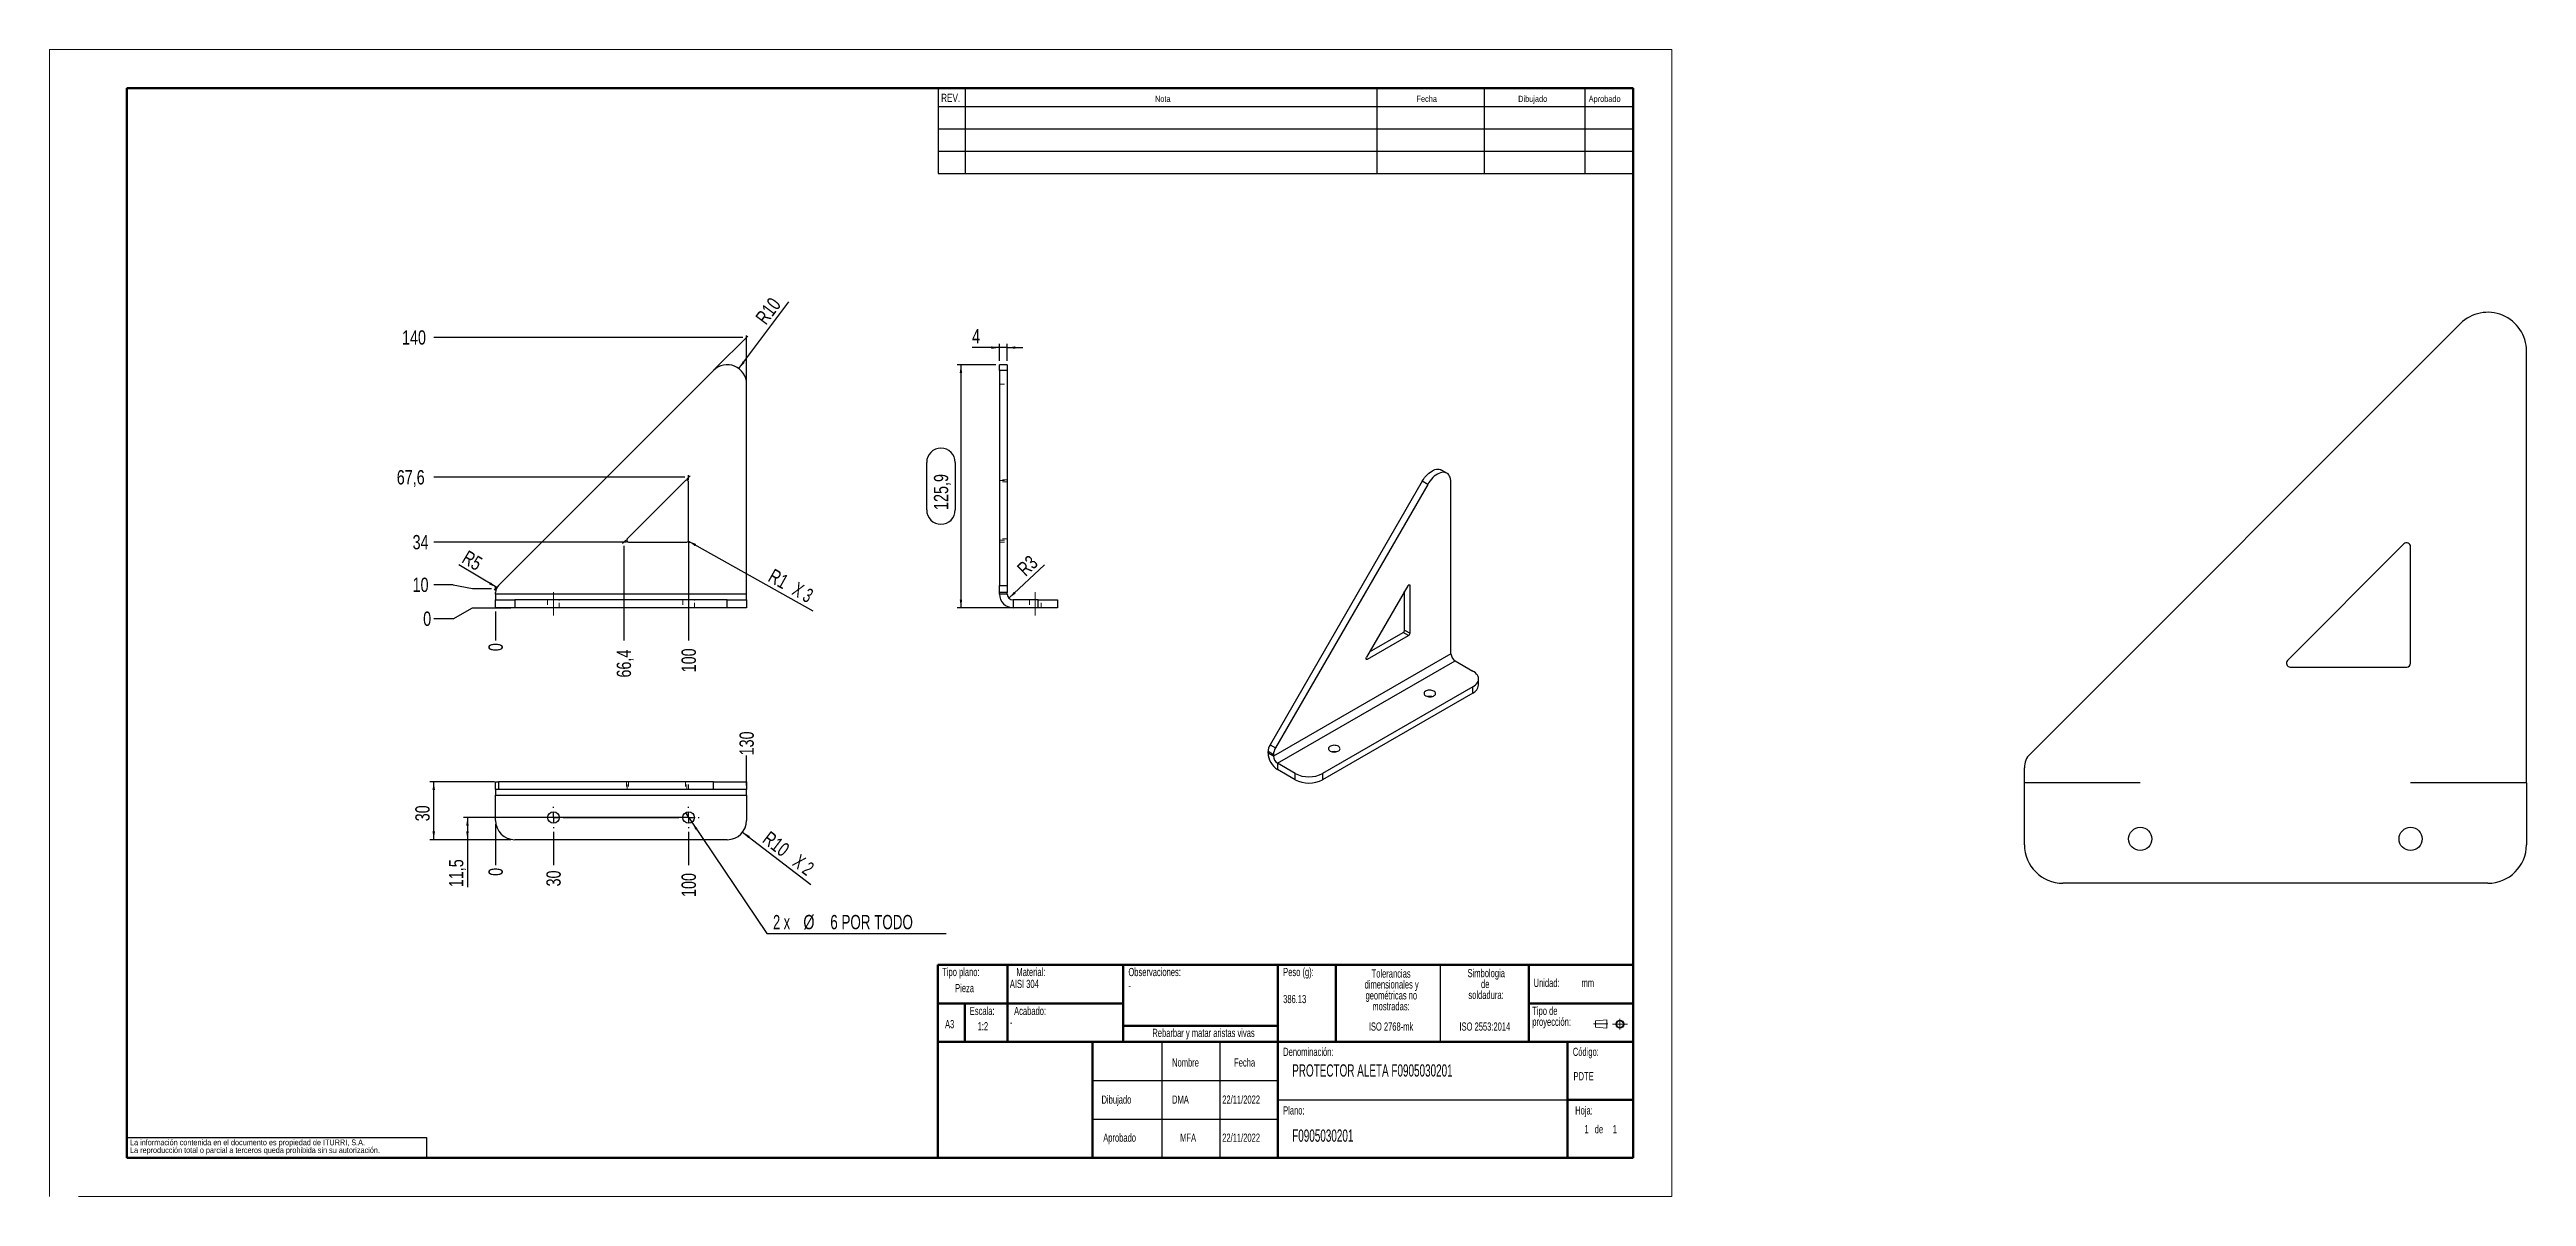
# Model space of a CAD drawing. Header units: millimetres. Extents: x 0 to 641, y 0 to 297.
import ezdxf

# ---------------------------------------------------------------- set-up
doc = ezdxf.new("R2010")
doc.units = ezdxf.units.MM
doc.linetypes.add('CENTERX2', pattern=[20.32, 12.7, -2.54, 2.54, -2.54])
doc.linetypes.add('HIDDEN', pattern=[1.905, 1.27, -0.635])
for name, color, linetype in [('FORMATO', 7, 'Continuous'), ('MARCADO', 6, 'Continuous'), ('SLD-0', 179, 'Continuous')]:
    doc.layers.add(name, color=color, linetype=linetype)
doc.styles.add('SLDTEXTSTYLE0', font='TXT', dxfattribs={"width": 0.605})
doc.styles.add('SLDTEXTSTYLE1', font='TXT', dxfattribs={"width": 0.75})
doc.styles.add('SLDTEXTSTYLE2', font='TXT', dxfattribs={"width": 0.666667})
doc.styles.add('SLDTEXTSTYLE3', font='TXT', dxfattribs={"width": 0.7})
doc.dimstyles.new('SLDDIMSTYLE0', dxfattribs={"dimtxt": 3.704167, "dimasz": 2.116667, "dimexe": 0, "dimexo": 0.0625, "dimgap": 0.926042, "dimtad": 0, "dimtih": 1, "dimtoh": 1, "dimdec": 0, "dimlfac": 2, "dimrnd": 1e-09, "dimdsep": 46, "dimtxsty": 'SLDTEXTSTYLE1', "dimblk1": 'NONE', "dimblk2": 'NONE', "dimsah": 1, "dimcen": 0.09, "dimadec": 0, "dimazin": 2, "dimtfac": 1, "dimtdec": 0, "dimtofl": 0, "dimtmove": 0, "dimatfit": 3, "dimldrblk": 'NONE', "dimfxl": 1, "dimfrac": 2, "dimtolj": 1, "dimtzin": 12, "dimarcsym": 0})
doc.dimstyles.new('SLDDIMSTYLE1', dxfattribs={"dimtxt": 3.704167, "dimasz": 2.116667, "dimexe": 0, "dimexo": 0.0625, "dimgap": 0.926042, "dimtad": 0, "dimtih": 1, "dimtoh": 1, "dimdec": 1, "dimlfac": 2, "dimrnd": 1e-09, "dimzin": 12, "dimdsep": 46, "dimtxsty": 'SLDTEXTSTYLE1', "dimblk1": 'NONE', "dimblk2": 'NONE', "dimsah": 1, "dimcen": 0.09, "dimadec": 0, "dimazin": 3, "dimtfac": 1, "dimtdec": 1, "dimtofl": 0, "dimtmove": 0, "dimatfit": 3, "dimldrblk": 'NONE', "dimfxl": 1, "dimfrac": 2, "dimtolj": 1, "dimtzin": 12, "dimarcsym": 0})
doc.dimstyles.new('SLDDIMSTYLE2', dxfattribs={"dimtxt": 3.704167, "dimasz": 2.116667, "dimexe": 0, "dimexo": 0.0625, "dimgap": 0.926042, "dimtad": 1, "dimdec": 1, "dimlfac": 2, "dimrnd": 1e-09, "dimzin": 12, "dimdsep": 46, "dimtxsty": 'SLDTEXTSTYLE1', "dimblk1": 'NONE', "dimblk2": 'NONE', "dimsah": 1, "dimcen": 0, "dimadec": 0, "dimazin": 3, "dimtfac": 1, "dimtdec": 1, "dimtofl": 0, "dimtmove": 0, "dimatfit": 3, "dimldrblk": 'NONE', "dimfxl": 1, "dimfrac": 2, "dimtolj": 1, "dimtzin": 12, "dimarcsym": 0})
doc.dimstyles.new('SLDDIMSTYLE3', dxfattribs={"dimtxt": 3.704167, "dimasz": 2.116667, "dimexe": 0, "dimexo": 0.0625, "dimgap": 0.926042, "dimtad": 1, "dimdec": 1, "dimlfac": 2, "dimrnd": 1e-09, "dimzin": 12, "dimdsep": 46, "dimtxsty": 'SLDTEXTSTYLE1', "dimsah": 1, "dimcen": 0.09, "dimadec": 0, "dimazin": 3, "dimtfac": 1, "dimtdec": 1, "dimtmove": 0, "dimatfit": 0, "dimfxl": 1, "dimfrac": 2, "dimtolj": 1, "dimtzin": 12, "dimarcsym": 0})
doc.dimstyles.new('SLDDIMSTYLE4', dxfattribs={"dimtxt": 3.704167, "dimasz": 2.116667, "dimexe": 0, "dimexo": 0.0625, "dimgap": 0.926042, "dimtad": 1, "dimdec": 1, "dimlfac": 2, "dimrnd": 1e-09, "dimzin": 12, "dimdsep": 46, "dimtxsty": 'SLDTEXTSTYLE1', "dimsah": 1, "dimcen": 0.09, "dimadec": 0, "dimazin": 3, "dimtfac": 1, "dimtdec": 1, "dimtofl": 0, "dimtmove": 0, "dimatfit": 3, "dimfxl": 1, "dimfrac": 2, "dimtolj": 1, "dimtzin": 12, "dimarcsym": 0})
doc.dimstyles.new('SLDDIMSTYLE5', dxfattribs={"dimtxt": 3.704167, "dimasz": 2.116667, "dimexe": 0, "dimexo": 0.0625, "dimgap": 0.926042, "dimtad": 0, "dimtih": 1, "dimtoh": 1, "dimdec": 6, "dimlfac": 2, "dimrnd": 1e-09, "dimzin": 12, "dimdsep": 46, "dimtxsty": 'SLDTEXTSTYLE1', "dimblk1": 'NONE', "dimsah": 1, "dimcen": 0, "dimadec": 0, "dimazin": 3, "dimtfac": 1, "dimtdec": 1, "dimtmove": 0, "dimatfit": 3, "dimldrblk": 'NONE', "dimfxl": 1, "dimfrac": 2, "dimtolj": 1, "dimtzin": 12, "dimarcsym": 0})
doc.dimstyles.new('SLDDIMSTYLE6', dxfattribs={"dimtxt": 3.704167, "dimasz": 2.116667, "dimexe": 0, "dimexo": 0.0625, "dimgap": 0.926042, "dimtad": 1, "dimdec": 1, "dimlfac": 2, "dimrnd": 1e-09, "dimzin": 12, "dimdsep": 46, "dimtxsty": 'SLDTEXTSTYLE1', "dimsah": 1, "dimcen": 0, "dimadec": 0, "dimazin": 3, "dimtfac": 1, "dimtdec": 1, "dimtofl": 0, "dimtmove": 1, "dimatfit": 3, "dimfxl": 1, "dimfrac": 2, "dimtolj": 1, "dimtzin": 12, "dimarcsym": 0})

msp = doc.modelspace()

# ---------------------------------------------------------------- texts
at = {"layer": 'FORMATO', "attachment_point": 1, "style": 'SLDTEXTSTYLE1'}
for s, insert, char_height in [('REV.', (230.83569636, 285.55214024), 2.116666667), ('Nota', (286.22438362, 285.02581871), 1.5875), ('Fecha', (353.92640633, 285.02581871), 1.5875), ('Dibujado', (380.2608472, 285.02581871), 1.5875), ('Aprobado', (398.51007098, 285.02581871), 1.5875)]:
    msp.add_mtext(s, dxfattribs=dict(at, insert=insert, char_height=char_height))
at = {"layer": 'SLD-0', "style": 'SLDTEXTSTYLE0'}
for s, insert, char_height, attachment_point in [('Tipo plano:', (231.12929082, 59.18086464), 2.1166666667, 1), ('Tipo plano:', (231.12929082, 59.18086464), 2.1166666667, 1), ('Material:', (250.32966909, 59.18086464), 2.116666667, 1), ('Material:', (250.32966909, 59.18086464), 2.116666667, 1), ('Observaciones:', (279.33861511, 59.18086464), 2.1166666667, 1), ('Observaciones:', (279.33861511, 59.18086464), 2.1166666667, 1), ('Peso (g):', (319.40305943, 59.18086464), 2.116666667, 1), ('Peso (g):', (319.40305943, 59.18086464), 2.116666667, 1), ('Pieza', (234.47259474, 55.01919565), 2.116666667, 1), ('Pieza', (234.47259474, 55.01919565), 2.116666667, 1), ('AISI 304', (248.63482853, 56.10575879), 2.116666667, 1), ('AISI 304', (248.63482853, 56.10575879), 2.116666667, 1), ('-', (279.33861511, 55.7181158), 2.11666667, 1), ('-', (279.33861511, 55.7181158), 2.11666667, 1), ('386.13', (319.40305943, 52.1813088), 2.116666667, 1), ('386.13', (319.40305943, 52.1813088), 2.116666667, 1), ('Unidad:', (384.24614919, 56.37062815), 2.116666667, 1), ('Unidad:', (384.24614919, 56.37062815), 2.116666667, 1), ('mm', (396.66217784, 56.37062815), 2.116666667, 1), ('mm', (396.66217784, 56.37062815), 2.116666667, 1), ('A3', (231.85934892, 45.67436774), 2.116666667, 1), ('A3', (231.85934892, 45.67436774), 2.116666667, 1), ('Escala:', (238.26310497, 49.10146847), 2.116666667, 1), ('Escala:', (238.26310497, 49.10146847), 2.116666667, 1), ('1:2', (240.2902322, 45.13474483), 2.116666667, 1), ('1:2', (240.2902322, 45.13474483), 2.116666667, 1), ('-', (248.63482853, 46.17572505), 2.11666667, 1), ('-', (248.63482853, 46.17572505), 2.11666667, 1), ('Acabado:', (249.73827693, 49.10146847), 2.116666667, 1), ('Acabado:', (249.73827693, 49.10146847), 2.116666667, 1), ('ISO 2768-mk', (347.33660555, 45.06001736), 2.1166666667, 2), ('ISO 2768-mk', (347.33660555, 45.06001736), 2.1166666667, 2), ('ISO 2553:2014', (371.6253871, 45.06001736), 2.1166666667, 2), ('ISO 2553:2014', (371.6253871, 45.06001736), 2.1166666667, 2), ('Rebarbar y matar aristas vivas', (298.78549011, 43.4237297), 2.1166666667, 2), ('Rebarbar y matar aristas vivas', (298.78549011, 43.4237297), 2.1166666667, 2), ('Denominación:', (319.40305943, 38.51431126), 2.1166666667, 1), ('Denominación:', (319.40305943, 38.51431126), 2.1166666667, 1), ('Código:', (394.39793937, 38.51431126), 2.116666667, 1), ('Código:', (394.39793937, 38.51431126), 2.116666667, 1), ('Nombre', (290.63774587, 35.75483379), 2.116666667, 1), ('Nombre', (290.63774587, 35.75483379), 2.116666667, 1), ('Fecha', (306.70833095, 35.75483379), 2.116666667, 1), ('Fecha', (306.70833095, 35.75483379), 2.116666667, 1), ('PROTECTOR ALETA F0905030201', (321.73896976, 34.21733212), 3.175, 1), ('PROTECTOR ALETA F0905030201', (321.73896976, 34.21733212), 3.175, 1), ('PDTE', (394.58638598, 32.19316863), 2.116666667, 1), ('PDTE', (394.58638598, 32.19316863), 2.116666667, 1), ('Dibujado', (272.3731861, 26.14030871), 2.116666667, 1), ('Dibujado', (272.3731861, 26.14030871), 2.116666667, 1), ('DMA', (290.63774587, 26.14030877), 2.116666667, 1), ('22/11/2022', (303.6286535, 26.14030877), 2.116666667, 1), ('Plano:', (319.40305943, 23.33826749), 2.116666667, 1), ('Plano:', (319.40305943, 23.33826749), 2.116666667, 1), ('Hoja:', (395.01391774, 23.33826749), 2.116666667, 1), ('Hoja:', (395.01391774, 23.33826749), 2.116666667, 1), ('Aprobado', (272.82454183, 16.28235867), 2.116666667, 1), ('Aprobado', (272.82454183, 16.28235867), 2.116666667, 1), ('MFA', (292.73505847, 16.28235873), 2.116666667, 1), ('22/11/2022', (303.6286535, 16.28235873), 2.116666667, 1), ('F0905030201', (321.73896976, 17.34676089), 3.175, 1), ('F0905030201', (321.73896976, 17.34676089), 3.175, 1), ('1', (397.41271376, 18.47490375), 2.11666667, 1), ('1', (397.41271376, 18.47490375), 2.11666667, 1), ('1', (397.41271376, 18.47490375), 2.11666667, 1), ('1', (397.41271376, 18.47490375), 2.11666667, 1), ('de', (400.07750248, 18.47490369), 2.116666667, 1), ('de', (400.07750248, 18.47490369), 2.116666667, 1), ('de', (400.07750248, 18.47490369), 2.116666667, 1), ('de', (400.07750248, 18.47490369), 2.116666667, 1), ('1', (404.73079952, 18.47490375), 2.11666667, 1), ('1', (404.73079952, 18.47490375), 2.11666667, 1), ('1', (404.73079952, 18.47490375), 2.11666667, 1), ('1', (404.73079952, 18.47490375), 2.11666667, 1)]:
    msp.add_mtext(s, dxfattribs=dict(at, insert=insert, char_height=char_height, attachment_point=attachment_point))

# ---------------------------------------------------------------- blocks, each defined once
blk = doc.blocks.new('Bloque3')
at = {"color": 7, "linetype": 'CENTERX2', "lineweight": 18}
for p, q in [((397.92, 130.06), (394.8, 130.06)), ((398.88, 130.02), (402.16, 130.02)), ((400.52, 128.85), (400.52, 131.19))]:
    blk.add_line(p, q, dxfattribs=at)
at = {"color": 7, "linetype": 'Continuous', "lineweight": 18}
for p, q in [((397.68, 130.95), (395.23, 130.77)), ((395.23, 130.77), (395.23, 129.34)), ((397.68, 129.16), (395.23, 129.34)), ((397.68, 130.95), (397.68, 129.16))]:
    blk.add_line(p, q, dxfattribs=at)
for radius in [0.892, 0.713]:
    blk.add_circle((400.52, 130.02), radius, dxfattribs=at)
blk = doc.blocks.new('SW_NOTE_0')
at = {"layer": 'SLD-0', "color": 0, "attachment_point": 2, "style": 'SLDTEXTSTYLE0'}
for s, insert, char_height in [('dimensionales y', (7.54, -0.09), 2.1167), ('Tolerancias', (7.41, 2.73), 2.1167), ('geométricas no', (7.46, -2.92), 2.1167), ('mostradas:', (7.38, -5.74), 2.117)]:
    blk.add_mtext(s, dxfattribs=dict(at, insert=insert, char_height=char_height))
blk = doc.blocks.new('SW_NOTE_0_1')
at = {"layer": 'SLD-0', "color": 0, "attachment_point": 1, "style": 'SLDTEXTSTYLE0'}
for s, insert, char_height in [('Tipo de', (0, 2.73), 2.117), ('proyección:', (0, -0.09), 2.1167)]:
    blk.add_mtext(s, dxfattribs=dict(at, insert=insert, char_height=char_height))
blk = doc.blocks.new('SW_NOTE_0_2')
at = {"layer": 'SLD-0', "color": 0, "char_height": 2.117, "attachment_point": 2, "style": 'SLDTEXTSTYLE0'}
for s, insert in [('Simbologia', (7.11, 2.73)), ('de', (6.84, -0.09)), ('soldadura:', (7.06, -2.92))]:
    blk.add_mtext(s, dxfattribs=dict(at, insert=insert))
blk = doc.blocks.new('SW_NOTE_0_3')
at = {"layer": 'SLD-0', "color": 0, "char_height": 1.5, "attachment_point": 1, "style": 'SLDTEXTSTYLE1'}
for s, insert in [('La información contenida en el documento es propiedad de ITURRI, S.A.', (0, 1.93)), ('La reproducción total o parcial a terceros queda prohibida sin su autorización.', (0, -0.07))]:
    blk.add_mtext(s, dxfattribs=dict(at, insert=insert))
blk = doc.blocks.new('SW_NOTE_0_4')
at = {"layer": 'SLD-0', "color": 0, "attachment_point": 2, "style": 'SLDTEXTSTYLE0'}
for s, insert, char_height in [('dimensionales y', (7.54, -0.09), 2.1167), ('Tolerancias', (7.41, 2.73), 2.1167), ('geométricas no', (7.46, -2.92), 2.1167), ('mostradas:', (7.38, -5.74), 2.117)]:
    blk.add_mtext(s, dxfattribs=dict(at, insert=insert, char_height=char_height))
blk = doc.blocks.new('SW_NOTE_0_5')
at = {"layer": 'SLD-0', "color": 0, "attachment_point": 1, "style": 'SLDTEXTSTYLE0'}
for s, insert, char_height in [('Tipo de', (0, 2.73), 2.117), ('proyección:', (0, -0.09), 2.1167)]:
    blk.add_mtext(s, dxfattribs=dict(at, insert=insert, char_height=char_height))
blk = doc.blocks.new('SW_NOTE_0_6')
at = {"layer": 'SLD-0', "color": 0, "char_height": 2.117, "attachment_point": 2, "style": 'SLDTEXTSTYLE0'}
for s, insert in [('Simbologia', (7.11, 2.73)), ('de', (6.84, -0.09)), ('soldadura:', (7.06, -2.92))]:
    blk.add_mtext(s, dxfattribs=dict(at, insert=insert))
blk = doc.blocks.new('SW_NOTE_0_7')
at = {"layer": 'SLD-0', "color": 0, "char_height": 1.5, "attachment_point": 1, "style": 'SLDTEXTSTYLE1'}
for s, insert in [('La información contenida en el documento es propiedad de ITURRI, S.A.', (0, 1.93)), ('La reproducción total o parcial a terceros queda prohibida sin su autorización.', (0, -0.07))]:
    blk.add_mtext(s, dxfattribs=dict(at, insert=insert))
blk = doc.blocks.new('_D')
at = {"layer": 'FORMATO', "transparency": 16777216}
for p, q in [((104.47, 149.62), (99.47, 149.62)), ((104.47, 149.62), (109.47, 152.46)), ((109.47, 152.46), (119.47, 152.46))]:
    blk.add_line(p, q, dxfattribs=at)
at = {"layer": 'FORMATO', "transparency": 16777216, "insert": (96.74, 151.45), "char_height": 3.7, "attachment_point": 1, "style": 'SLDTEXTSTYLE1'}
blk.add_mtext('0', dxfattribs=at)
blk = doc.blocks.new('_None')
blk = doc.blocks.new('_D_1')
at = {"layer": 'FORMATO', "transparency": 16777216}
for p, q in [((104.47, 158.4), (99.47, 158.4)), ((104.47, 158.4), (109.47, 157.46)), ((109.47, 157.46), (114.47, 157.46))]:
    blk.add_line(p, q, dxfattribs=at)
at = {"layer": 'FORMATO', "transparency": 16777216, "insert": (94, 160.24), "char_height": 3.704, "attachment_point": 1, "style": 'SLDTEXTSTYLE1'}
blk.add_mtext('10', dxfattribs=at)
blk = doc.blocks.new('_D_2')
at = {"layer": 'FORMATO', "color": 7, "transparency": 16777216}
blk.add_line((148.89, 169.46), (99.47, 169.46), dxfattribs=at)
at = {"layer": 'FORMATO', "color": 7, "transparency": 16777216, "insert": (94, 171.29), "char_height": 3.704, "attachment_point": 1, "style": 'SLDTEXTSTYLE1'}
blk.add_mtext('34', dxfattribs=at)
blk = doc.blocks.new('_D_3')
at = {"layer": 'FORMATO', "transparency": 16777216}
blk.add_line((164.47, 186.25), (99.47, 186.25), dxfattribs=at)
at = {"layer": 'FORMATO', "transparency": 16777216, "insert": (89.9, 188.08), "char_height": 3.704, "attachment_point": 1, "style": 'SLDTEXTSTYLE1'}
blk.add_mtext('67,6', dxfattribs=at)
blk = doc.blocks.new('_D_4')
at = {"layer": 'FORMATO', "transparency": 16777216}
blk.add_line((179.47, 222.46), (99.47, 222.46), dxfattribs=at)
at = {"layer": 'FORMATO', "transparency": 16777216, "insert": (91.26, 224.29), "char_height": 3.704, "attachment_point": 1, "style": 'SLDTEXTSTYLE1'}
blk.add_mtext('140', dxfattribs=at)
blk = doc.blocks.new('_D_5')
at = {"layer": 'FORMATO', "transparency": 16777216}
blk.add_line((115.47, 151.46), (115.47, 143.94), dxfattribs=at)
at = {"layer": 'FORMATO', "transparency": 16777216, "insert": (113.64, 141.21), "char_height": 3.7, "attachment_point": 1, "rotation": 90, "style": 'SLDTEXTSTYLE1'}
blk.add_mtext('0', dxfattribs=at)
blk = doc.blocks.new('_D_6')
at = {"layer": 'FORMATO', "transparency": 16777216}
blk.add_line((148.69, 168.46), (148.69, 143.94), dxfattribs=at)
at = {"layer": 'FORMATO', "transparency": 16777216, "insert": (146.85, 134.37), "char_height": 3.704, "attachment_point": 1, "rotation": 90, "style": 'SLDTEXTSTYLE1'}
blk.add_mtext('66,4', dxfattribs=at)
blk = doc.blocks.new('_D_7')
at = {"layer": 'FORMATO', "color": 7, "transparency": 16777216}
blk.add_line((165.47, 168.96), (165.47, 143.94), dxfattribs=at)
at = {"layer": 'FORMATO', "color": 7, "transparency": 16777216, "insert": (163.64, 135.73), "char_height": 3.704, "attachment_point": 1, "rotation": 90, "style": 'SLDTEXTSTYLE1'}
blk.add_mtext('100', dxfattribs=at)
blk = doc.blocks.new('_D_8')
at = {"layer": 'FORMATO', "color": 7, "transparency": 16777216, "insert": (182.53, 227.69), "char_height": 3.704, "attachment_point": 1, "rotation": 53.15026, "style": 'SLDTEXTSTYLE1'}
blk.add_mtext('R10', dxfattribs=at)
blk = doc.blocks.new('_D_9')
at = {"layer": 'FORMATO', "color": 7, "transparency": 16777216, "insert": (108.36, 167.5), "char_height": 3.704, "attachment_point": 1, "rotation": 329.33675, "style": 'SLDTEXTSTYLE1'}
blk.add_mtext('R5', dxfattribs=at)
blk = doc.blocks.new('_D_10')
at = {"layer": 'FORMATO', "color": 7, "transparency": 16777216, "char_height": 3.704, "attachment_point": 1, "rotation": 330.69308}
for s, insert, style in [('R1', (187.57, 162.73), 'SLDTEXTSTYLE1'), ('X 3', (193.78, 159.25), 'SLDTEXTSTYLE2')]:
    blk.add_mtext(s, dxfattribs=dict(at, insert=insert, style=style))
blk = doc.blocks.new('_D_11')
at = {"layer": 'FORMATO', "transparency": 16777216}
blk.add_line((115.47, 96.39), (115.47, 85.76), dxfattribs=at)
at = {"layer": 'FORMATO', "transparency": 16777216, "insert": (113.64, 83.02), "char_height": 3.7, "attachment_point": 1, "rotation": 90, "style": 'SLDTEXTSTYLE1'}
blk.add_mtext('0', dxfattribs=at)
blk = doc.blocks.new('_D_12')
at = {"layer": 'FORMATO', "color": 7, "transparency": 16777216}
blk.add_line((130.47, 94.39), (130.47, 85.76), dxfattribs=at)
at = {"layer": 'FORMATO', "color": 7, "transparency": 16777216, "insert": (128.64, 80.28), "char_height": 3.704, "attachment_point": 1, "rotation": 90, "style": 'SLDTEXTSTYLE1'}
blk.add_mtext('30', dxfattribs=at)
blk = doc.blocks.new('_D_13')
at = {"layer": 'FORMATO', "color": 7, "transparency": 16777216}
blk.add_line((165.47, 94.39), (165.47, 85.76), dxfattribs=at)
at = {"layer": 'FORMATO', "color": 7, "transparency": 16777216, "insert": (163.64, 77.55), "char_height": 3.704, "attachment_point": 1, "rotation": 90, "style": 'SLDTEXTSTYLE1'}
blk.add_mtext('100', dxfattribs=at)
blk = doc.blocks.new('_D_14')
at = {"layer": 'FORMATO', "color": 7, "transparency": 16777216}
blk.add_line((180.47, 106.39), (180.47, 114.22), dxfattribs=at)
at = {"layer": 'FORMATO', "color": 7, "transparency": 16777216, "insert": (178.64, 114.22), "char_height": 3.704, "attachment_point": 1, "rotation": 90, "style": 'SLDTEXTSTYLE1'}
blk.add_mtext('130', dxfattribs=at)
blk = doc.blocks.new('_D_15')
at = {"layer": 'FORMATO', "color": 7, "transparency": 16777216}
for p, q in [((115.2, 107.39), (98.47, 107.39)), ((99.47, 92.39), (99.47, 107.39)), ((119.47, 92.39), (98.47, 92.39))]:
    blk.add_line(p, q, dxfattribs=at)
for points in [[(99.47, 107.39), (99.15, 105.27), (99.8, 105.27)], [(99.47, 92.39), (99.8, 94.51), (99.15, 94.51)]]:
    blk.add_solid(points, dxfattribs=at)
at = {"layer": 'FORMATO', "color": 7, "transparency": 16777216, "insert": (94.7, 97.15), "char_height": 3.704, "attachment_point": 1, "rotation": 90, "style": 'SLDTEXTSTYLE1'}
blk.add_mtext('30', dxfattribs=at)
blk = doc.blocks.new('_D_16')
at = {"layer": 'FORMATO', "color": 7, "transparency": 16777216}
for p, q in [((164.47, 98.14), (107.21, 98.14)), ((108.21, 98.14), (108.21, 92.39)), ((119.47, 92.39), (107.21, 92.39)), ((108.21, 92.39), (108.21, 80.09))]:
    blk.add_line(p, q, dxfattribs=at)
for points in [[(108.21, 98.14), (107.88, 96.02), (108.53, 96.02)], [(108.21, 92.39), (108.53, 94.51), (107.88, 94.51)]]:
    blk.add_solid(points, dxfattribs=at)
at = {"layer": 'FORMATO', "color": 7, "transparency": 16777216, "insert": (103.43, 80.09), "char_height": 3.704, "attachment_point": 1, "rotation": 90, "style": 'SLDTEXTSTYLE1'}
blk.add_mtext('11,5', dxfattribs=at)
blk = doc.blocks.new('_D_17')
at = {"layer": 'FORMATO', "color": 7, "transparency": 16777216, "char_height": 3.704, "attachment_point": 1, "rotation": 322.48362}
for s, insert, style in [('R10', (186.54, 94.84), 'SLDTEXTSTYLE1'), ('X 2', (194.36, 88.83), 'SLDTEXTSTYLE2')]:
    blk.add_mtext(s, dxfattribs=dict(at, insert=insert, style=style))
blk = doc.blocks.new('_D_18')
at = {"layer": 'FORMATO', "transparency": 16777216}
for p, q in [((164.63, 99.38), (166.31, 96.9)), ((166.31, 96.9), (185.74, 68.13)), ((185.74, 68.13), (232.18, 68.13))]:
    blk.add_line(p, q, dxfattribs=at)
blk.add_solid([(166.31, 96.9), (167.23, 94.96), (167.77, 95.32)], dxfattribs=at)
at = {"layer": 'FORMATO', "transparency": 16777216, "char_height": 3.704, "attachment_point": 1}
for s, insert, style in [('2 x', (187.33, 72.9), 'SLDTEXTSTYLE2'), ('%%c', (195.17, 72.9), 'SLDTEXTSTYLE1'), ('6 POR TODO', (202.15, 72.9), 'SLDTEXTSTYLE3')]:
    blk.add_mtext(s, dxfattribs=dict(at, insert=insert, style=style))
blk = doc.blocks.new('SW_CENTERMARKSYMBOL_0')
at = {"layer": 'FORMATO', "color": 0}
for p, q in [((-2.5, 0), (-2.75, 0)), ((0, 0), (-1.25, 0)), ((0, 2.5), (0, 2.75)), ((0, 0), (0, 1.25)), ((0, 0), (0, -1.25)), ((0, 0), (1.25, 0)), ((2.5, 0), (2.75, 0)), ((0, -2.5), (0, -2.75))]:
    blk.add_line(p, q, dxfattribs=at)
blk = doc.blocks.new('SW_CENTERMARKSYMBOL_1')
at = {"layer": 'FORMATO', "color": 0}
for p, q in [((-2.5, 0), (-2.75, 0)), ((0, 0), (-1.25, 0)), ((0, 2.5), (0, 2.75)), ((0, 0), (0, 1.25)), ((0, 0), (0, -1.25)), ((0, 0), (1.25, 0)), ((2.5, 0), (2.75, 0)), ((0, -2.5), (0, -2.75))]:
    blk.add_line(p, q, dxfattribs=at)
blk = doc.blocks.new('SW_CENTERMARKSYMBOL_2')
at = {"layer": 'FORMATO', "color": 0}
for p, q in [((-2.5, 0), (-2.75, 0)), ((0, 0), (-1.25, 0)), ((0, 2.5), (0, 2.75)), ((0, 0), (0, 1.25)), ((0, 0), (0, -1.25)), ((0, 0), (1.25, 0)), ((2.5, 0), (32.5, 0)), ((35, 0), (33.75, 0)), ((35, 2.5), (35, 2.75)), ((35, 0), (35, 1.25)), ((35, 0), (35, -1.25)), ((35, 0), (36.25, 0)), ((37.5, 0), (37.75, 0)), ((0, -2.5), (0, -2.75)), ((35, -2.5), (35, -2.75))]:
    blk.add_line(p, q, dxfattribs=at)
blk = doc.blocks.new('_D_19')
at = {"layer": 'FORMATO', "color": 7, "transparency": 16777216}
for p, q in [((245.97, 219.81), (238.85, 219.81)), ((245.97, 216.39), (245.97, 220.81)), ((247.97, 219.81), (245.97, 219.81)), ((247.97, 216.39), (247.97, 220.81)), ((247.97, 219.81), (252.04, 219.81))]:
    blk.add_line(p, q, dxfattribs=at)
for points in [[(245.97, 219.81), (243.86, 220.14), (243.86, 219.49)], [(247.97, 219.81), (250.09, 219.49), (250.09, 220.14)]]:
    blk.add_solid(points, dxfattribs=at)
at = {"layer": 'FORMATO', "color": 7, "transparency": 16777216, "insert": (238.85, 224.59), "char_height": 3.7, "attachment_point": 1, "style": 'SLDTEXTSTYLE1'}
blk.add_mtext('4', dxfattribs=at)
blk = doc.blocks.new('_D_20')
at = {"layer": 'FORMATO', "color": 7, "transparency": 16777216}
blk.add_line((248.39, 154.92), (257.64, 163.56), dxfattribs=at)
blk.add_solid([(248.39, 154.92), (250.16, 156.13), (249.71, 156.6)], dxfattribs=at)
at = {"layer": 'FORMATO', "color": 7, "transparency": 16777216, "insert": (250.19, 163.04), "char_height": 3.704, "attachment_point": 1, "rotation": 43.72345, "style": 'SLDTEXTSTYLE1'}
blk.add_mtext('R3', dxfattribs=at)
blk = doc.blocks.new('_D_21')
at = {"layer": 'FORMATO', "color": 7, "transparency": 16777216}
for p, q in [((244.97, 215.39), (234.97, 215.39)), ((235.97, 215.39), (235.97, 152.46)), ((227.11, 177.77), (227.11, 190.08)), ((234.5, 190.08), (234.5, 177.77)), ((252.72, 152.46), (234.97, 152.46))]:
    blk.add_line(p, q, dxfattribs=at)
for centre, start, end in [((230.8, 190.08), 0, 180), ((230.8, 177.77), 180, 0)]:
    blk.add_arc(centre, 3.69, start, end, dxfattribs=at)
for points in [[(235.97, 215.39), (235.65, 213.27), (236.3, 213.27)], [(235.97, 152.46), (236.3, 154.58), (235.65, 154.58)]]:
    blk.add_solid(points, dxfattribs=at)
at = {"layer": 'FORMATO', "color": 7, "transparency": 16777216, "insert": (228.97, 177.77), "char_height": 3.704, "attachment_point": 1, "rotation": 90, "style": 'SLDTEXTSTYLE1'}
blk.add_mtext('125,9', dxfattribs=at)

# ---------------------------------------------------------------- dimensions: what is measured, and where the dimension line sits
at = {"layer": 'FORMATO', "color": 7}
for center, mpoint, dimstyle, picture, middle in [((175.47221387, 210.38787766), (0, 0), 'SLDDIMSTYLE2', '_D_8', (188.99957913, 228.43759207)), ((117.97221387, 156.42341157), (0, 0), 'SLDDIMSTYLE2', '_D_9', (108.08259134, 162.28686383)), ((249.47349003, 155.95894547), (248.38946359, 154.92217806), 'SLDDIMSTYLE6', '_D_20', (255.79098056, 162.00102016))]:
    dim = msp.add_radius_dim(center=center, mpoint=mpoint, dimstyle=dimstyle, dxfattribs=at)
    dim.commit()
    dim.dimension.update_dxf_attribs({"geometry": picture, "text_midpoint": middle, "dimtype": 164})
dim = msp.add_linear_dim(base=(245.97349003, 219.81350132), p1=(247.97349003, 215.38787766), p2=(245.97349003, 215.38787766), dimstyle='SLDDIMSTYLE3', dxfattribs=at)
dim.commit()
dim.dimension.update_dxf_attribs({"geometry": '_D_19', "text_midpoint": (240.21603753, 219.81350132), "dimtype": 160})
at = {"layer": 'FORMATO'}
for feature_location, offset, dtype, origin, dimstyle, picture, middle in [((180.47221387, 222.45894547), (-81, 0), 0, (120.47221387, 152.45894547), 'SLDDIMSTYLE1', '_D_4', (95.36676235, 222.45894547)), ((165.47221387, 186.24574204), (-66, 0), 0, (120.47221387, 152.45894547), 'SLDDIMSTYLE1', '_D_3', (94.68423562, 186.24574204)), ((148.6854173, 169.45894547), (0, -25.5155715), 1, (115.47221387, 152.45894547), 'SLDDIMSTYLE1', '_D_6', (148.6854173, 139.15539573)), ((115.47221387, 157.45894547), (-16, 0.9443644), 0, (120.47221387, 152.45894547), 'SLDDIMSTYLE1', '_D_1', (96.73524634, 158.40330987)), ((120.4722138658, 152.4589454734), (-21, -2.8436078555), 0, (120.4722138658, 152.4589454734), 'SLDDIMSTYLE0', '_D', (98.1037301045, 149.6153376179)), ((115.4722138658, 152.4589454734), (0, -8.515571497), 1, (115.4722138658, 152.4589454734), 'SLDDIMSTYLE0', '_D_5', (115.4722138658, 142.5748902151)), ((115.4722138658, 97.3897559822), (0, -11.6330296749), 1, (115.4722138658, 97.3897559822), 'SLDDIMSTYLE0', '_D_11', (115.4722138658, 84.388242546))]:
    dim = msp.add_ordinate_dim(feature_location=feature_location, offset=offset, dtype=dtype, origin=origin, dimstyle=dimstyle, dxfattribs=at)
    dim.commit()
    dim.dimension.update_dxf_attribs({"geometry": picture, "text_midpoint": middle})
at = {"layer": 'FORMATO', "color": 7}
for base, p1, p2, dimstyle, picture, middle in [((235.97349003, 152.45894547), (245.97349003, 215.38787766), (253.72349003, 152.45894547), 'SLDDIMSTYLE4', '_D_21', (235.97349003, 183.92341157)), ((99.47221387, 107.38975598), (120.47221387, 92.38975598), (116.20444691, 107.38975598), 'SLDDIMSTYLE3', '_D_15', (99.47221387, 99.88975598)), ((108.20562459, 92.38975598), (165.47221387, 98.13975598), (120.47221387, 92.38975598), 'SLDDIMSTYLE4', '_D_16', (108.20562459, 84.87717939))]:
    dim = msp.add_linear_dim(base=base, p1=p1, p2=p2, angle=90, dimstyle=dimstyle, dxfattribs=at)
    dim.commit()
    dim.dimension.update_dxf_attribs({"geometry": picture, "text_midpoint": middle, "dimtype": 160})
for center, text, picture, middle in [((164.97221387, 169.95894547), '<> X 3', '_D_10', (191.55828449, 155.03531339)), ((175.47221387, 97.38975598), '<> X 2', '_D_17', (190.62370163, 85.75672631))]:
    dim = msp.add_radius_dim(center=center, mpoint=(0, 0), text=text, dimstyle='SLDDIMSTYLE2', dxfattribs=at)
    dim.commit()
    dim.dimension.update_dxf_attribs({"geometry": picture, "text_midpoint": middle, "dimtype": 164})
for feature_location, offset, dtype, origin, picture, middle in [((149.89252408, 169.45894547), (-50.42031022, 0), 0, (120.47221387, 152.45894547), '_D_2', (96.73524634, 169.45894547)), ((165.47221387, 169.95894547), (0, -26.0155715), 1, (115.47221387, 152.45894547), '_D_7', (165.47221387, 139.83792246)), ((180.47221387, 105.38975598), (0, 8.83309053), 1, (115.47221387, 97.38975598), '_D_14', (180.47221387, 118.32829803)), ((130.47221387, 95.38975598), (0, -9.63302967), 1, (115.47221387, 97.38975598), '_D_12', (130.47221387, 83.01975878)), ((165.47221387, 95.38975598), (0, -9.63302967), 1, (115.47221387, 97.38975598), '_D_13', (165.47221387, 81.65127479))]:
    dim = msp.add_ordinate_dim(feature_location=feature_location, offset=offset, dtype=dtype, origin=origin, dimstyle='SLDDIMSTYLE1', dxfattribs=at)
    dim.commit()
    dim.dimension.update_dxf_attribs({"geometry": picture, "text_midpoint": middle})
at = {"layer": 'FORMATO'}
dim = msp.add_diameter_dim_2p(p1=(164.63267673, 99.38280763), p2=(166.311751, 96.89670433), text='2 x <> POR TODO\\P', dimstyle='SLDDIMSTYLE5', dxfattribs=at)
dim.commit()
dim.dimension.update_dxf_attribs({"geometry": '_D_18', "text_midpoint": (209.75518076, 71.06818249), "dimtype": 163})

# ---------------------------------------------------------------- linework, layer by layer
at = {"color": 7, "linetype": 'Continuous', "lineweight": 18}
for p, q in [((0, 297), (420, 297)), ((0, 297), (0, -0.00134922)), ((420, 297), (420, 0)), ((7.53061837, 0), (420, 0))]:
    msp.add_line(p, q, dxfattribs=at)
at = {"color": 7, "linetype": 'Continuous', "lineweight": 50}
for p, q in [((410, 287), (20, 287)), ((20, 10), (20, 287)), ((410, 10), (410, 287)), ((230, 60), (410, 60)), ((230, 60), (230, 10)), ((20, 10), (410, 10))]:
    msp.add_line(p, q, dxfattribs=at)
at = {"color": 7, "linetype": 'Continuous', "lineweight": 25}
for p, q in [((624.23974367, 226.02615817), (512.77527758, 114.56169208)), ((641.31081148, 107.09722598), (641.31081148, 218.95509036)), ((171.93667996, 213.92341157), (116.20444691, 158.19117852)), ((247.97349003, 215.38787766), (245.97349003, 215.38787766)), ((245.97349003, 213.92341157), (245.97349003, 215.38787766)), ((247.97349003, 213.92341157), (245.97349003, 213.92341157)), ((245.97349003, 213.92341157), (245.97349003, 158.19117852)), ((247.97349003, 215.38787766), (247.97349003, 213.92341157)), ((247.97349003, 213.92341157), (247.97349003, 158.19117852)), ((180.47221387, 155.95894547), (180.47221387, 210.38787766)), ((361.82086611, 187.28479834), (360.40665254, 188.10120645)), ((164.61866048, 185.39218865), (149.53897069, 170.31249886)), ((165.47221387, 169.95894547), (165.47221387, 185.03863526)), ((355.40685571, 185.21465059), (315.99821579, 116.95688419)), ((356.82106927, 184.39824247), (317.41242936, 116.14047608)), ((356.82106927, 184.39824247), (355.40685571, 185.21465059)), ((362.85660318, 140.55212983), (362.85660318, 184.99557431)), ((149.89252408, 169.45894547), (164.97221387, 169.45894547)), ((609.6037047, 168.96371233), (579.44432514, 138.80433276)), ((611.31081148, 138.09722598), (611.31081148, 168.25660555)), ((115.47221387, 155.95894547), (115.47221387, 156.42341157)), ((180.47221387, 155.95894547), (115.47221387, 155.95894547)), ((115.47221387, 155.95894547), (115.47221387, 154.45894547)), ((115.47221387, 152.45894547), (115.47221387, 154.45894547)), ((115.47221387, 154.45894547), (120.47221387, 154.45894547)), ((120.47221387, 154.45894547), (120.47221387, 152.45894547)), ((175.47221387, 154.45894547), (120.47221387, 154.45894547)), ((175.47221387, 152.45894547), (175.47221387, 154.45894547)), ((175.47221387, 154.45894547), (180.47221387, 154.45894547)), ((180.47221387, 154.45894547), (180.47221387, 155.95894547)), ((180.47221387, 154.45894547), (180.47221387, 152.45894547)), ((245.97349003, 158.19117852), (247.97349003, 158.19117852)), ((245.97349003, 156.42341157), (245.97349003, 158.19117852)), ((247.97349003, 156.42341157), (245.97349003, 156.42341157)), ((245.97349003, 155.95894547), (245.97349003, 156.42341157)), ((247.97349003, 155.95894547), (245.97349003, 155.95894547)), ((247.97349003, 158.19117852), (247.97349003, 156.42341157)), ((247.97349003, 155.95894547), (247.97349003, 156.42341157)), ((249.47349003, 154.45894547), (249.47349003, 152.45894547)), ((255.97349003, 154.45894547), (249.47349003, 154.45894547)), ((255.97349003, 152.45894547), (255.97349003, 154.45894547)), ((255.97349003, 154.45894547), (260.97349003, 154.45894547)), ((260.97349003, 154.45894547), (260.97349003, 152.45894547)), ((351.64644807, 158.11408931), (340.98349717, 139.64531664)), ((350.8357879, 146.67704847), (350.8357879, 156.70998471)), ((352.25000146, 158.17382249), (351.89639061, 158.3779577)), ((352.25000146, 145.86064036), (352.25000146, 158.17382249)), ((120.47221387, 152.45894547), (115.47221387, 152.45894547)), ((175.47221387, 152.45894547), (120.47221387, 152.45894547)), ((180.47221387, 152.45894547), (175.47221387, 152.45894547)), ((255.97349003, 152.45894547), (249.47349003, 152.45894547)), ((260.97349003, 152.45894547), (255.97349003, 152.45894547)), ((341.23349717, 139.09267739), (351.89644807, 145.24826792)), ((341.79392751, 141.04902316), (350.48223451, 146.06467603)), ((351.89644807, 145.24826792), (350.48223451, 146.06467603)), ((350.8357879, 146.67704847), (352.25000146, 145.86064036)), ((362.85660318, 140.55212983), (316.8946624, 114.01886619)), ((317.95532258, 112.18174889), (363.91726335, 138.71501253)), ((340.87994378, 139.29677942), (341.23349717, 139.09267739)), ((363.91726335, 138.71501253), (368.51345743, 136.06168616)), ((580.15143192, 137.09722598), (610.31081148, 137.09722598)), ((368.51345743, 131.9796456), (329.62258446, 109.52842253)), ((368.51345743, 130.34656398), (329.62258446, 107.89534091)), ((368.51345743, 130.34656398), (368.51345743, 131.9796456)), ((369.97792352, 132.38758426), (369.97792352, 134.02066588)), ((315.99821579, 116.95688419), (317.41242936, 116.14047608)), ((316.8946624, 114.39812172), (315.48044884, 115.21452983)), ((315.48044884, 114.83527431), (315.48044884, 115.21452983)), ((316.8946624, 114.01886619), (315.48044884, 114.83527431)), ((316.8946624, 114.01886619), (316.8946624, 114.39812172)), ((322.55151665, 109.52842253), (317.95532258, 112.18174889)), ((317.95532258, 112.18174889), (317.95532258, 110.54866727)), ((322.55151665, 107.89534091), (317.95532258, 110.54866727)), ((322.55151665, 107.89534091), (322.55151665, 109.52842253)), ((329.62258446, 109.52842253), (329.62258446, 107.89534091)), ((511.31081148, 107.09722598), (511.31081148, 111.02615817)), ((115.47221387, 105.38975598), (115.47221387, 107.38975598)), ((115.47221387, 107.38975598), (116.20444691, 107.38975598)), ((116.20444691, 105.38975598), (115.47221387, 105.38975598)), ((115.47221387, 105.38975598), (115.47221387, 103.88975598)), ((115.47221387, 103.88975598), (180.47221387, 103.88975598)), ((115.47221387, 97.38975598), (115.47221387, 103.88975598)), ((116.20444691, 107.38975598), (116.20444691, 105.38975598)), ((171.93667996, 107.38975598), (116.20444691, 107.38975598)), ((171.93667996, 105.38975598), (116.20444691, 105.38975598)), ((171.93667996, 105.38975598), (171.93667996, 107.38975598)), ((171.93667996, 107.38975598), (180.47221387, 107.38975598)), ((180.47221387, 105.38975598), (171.93667996, 105.38975598)), ((180.47221387, 107.38975598), (180.47221387, 105.38975598)), ((180.47221387, 103.88975598), (180.47221387, 105.38975598)), ((180.47221387, 103.88975598), (180.47221387, 97.38975598)), ((511.31081148, 91.09722598), (511.31081148, 107.09722598)), ((641.31081148, 107.09722598), (641.31081148, 91.09722598)), ((175.47221387, 92.38975598), (120.47221387, 92.38975598)), ((631.31081148, 81.09722598), (521.31081148, 81.09722598))]:
    msp.add_line(p, q, dxfattribs=at)
at = {"color": 7, "linetype": 'HIDDEN', "lineweight": 18}
for p, q in [((245.97349003, 210.38787766), (247.97349003, 210.38787766)), ((247.97349003, 185.53863526), (245.97349003, 185.53863526)), ((245.97349003, 185.39218865), (247.97349003, 185.39218865)), ((247.97349003, 185.03863526), (245.97349003, 185.03863526)), ((247.97349003, 170.31249886), (245.97349003, 170.31249886)), ((245.97349003, 169.95894547), (247.97349003, 169.95894547)), ((245.97349003, 169.45894547), (247.97349003, 169.45894547)), ((128.97221387, 154.45894547), (128.97221387, 152.45894547)), ((131.97221387, 152.45894547), (131.97221387, 154.45894547)), ((163.97221387, 154.45894547), (163.97221387, 152.45894547)), ((166.97221387, 152.45894547), (166.97221387, 154.45894547)), ((253.72349003, 154.45894547), (253.72349003, 152.45894547)), ((256.72349003, 152.45894547), (256.72349003, 154.45894547)), ((149.39252408, 107.38975598), (149.39252408, 105.38975598)), ((149.53897069, 105.38975598), (149.53897069, 107.38975598)), ((149.89252408, 107.38975598), (149.89252408, 105.38975598)), ((164.61866048, 107.38975598), (164.61866048, 105.38975598)), ((164.97221387, 105.38975598), (164.97221387, 107.38975598)), ((165.47221387, 105.38975598), (165.47221387, 107.38975598))]:
    msp.add_line(p, q, dxfattribs=at)
at = {"color": 7, "linetype": 'Continuous', "lineweight": 25, "flags": 128}
for points in [[(355.40685571, 185.21465059), (355.70248638, 185.69039338), (356.02583827, 186.14199821), (356.37284504, 186.56378588), (356.73914289, 186.95045218), (357.12012541, 187.29713455), (357.51100151, 187.59947325), (357.90685571, 187.8536662), (358.30270991, 188.05651678), (358.69358602, 188.20547402), (359.07456853, 188.29866471), (359.44086638, 188.3349169), (359.78787316, 188.31377472), (360.11122505, 188.23550404), (360.40665254, 188.10120645)], [(362.85660318, 184.99557431), (362.83437249, 185.43985862), (362.76795996, 185.85288879), (362.65820079, 186.22947071), (362.50647526, 186.56486866), (362.31469139, 186.85486481), (362.08526099, 187.09581228), (361.82106927, 187.28468103), (361.52543861, 187.41909592), (361.20208672, 187.49736661), (360.85507995, 187.51850879), (360.4887821, 187.4822566), (360.10779958, 187.38906591), (359.71692348, 187.24010867), (359.32106927, 187.03725809), (358.92521507, 186.78306513), (358.53433897, 186.48072643), (358.15335645, 186.13404407), (357.7870586, 185.74737777), (357.44005183, 185.3255901), (357.11669994, 184.87398527), (356.82106927, 184.39824247)], [(351.64644807, 158.11408931), (351.72978416, 158.23356979), (351.82747323, 158.33032774), (351.93110236, 158.39603044), (352.0317471, 158.4250196), (352.12073997, 158.41479871), (352.19041697, 158.36624799), (352.23477757, 158.28354857), (352.25000146, 158.17382249)], [(341.23349717, 139.09267739), (341.13086604, 139.05100969), (341.03707343, 139.04809035), (340.9601967, 139.08417079), (340.90685643, 139.15614379), (340.88164623, 139.25781108), (340.88673721, 139.38041714), (340.92169091, 139.51340322), (340.98349717, 139.64531664)], [(368.51345743, 131.9796456), (368.88708094, 132.22100088), (369.21154452, 132.48498798), (369.48276786, 132.76828713), (369.69734018, 133.06733566), (369.85256308, 133.37837288), (369.94648457, 133.6974873), (369.97792352, 134.02066588), (369.94648457, 134.34384447), (369.85256308, 134.66295889), (369.69734018, 134.9739961), (369.48276786, 135.27304464), (369.21154452, 135.55634378), (368.88708094, 135.82033089), (368.51345743, 136.06168616)], [(356.31586545, 129.63247228), (356.55956707, 129.51854705), (356.8389737, 129.4363616), (357.14187393, 129.38950785), (357.45502956, 129.38003353), (357.76475419, 129.4083527), (358.05751138, 129.47322769), (358.32050621, 129.57182315), (358.54224457, 129.69982997), (358.71303541, 129.85165366), (358.82541437, 130.02065879), (358.87446993, 130.19945901), (358.85805814, 130.38023991), (358.77689627, 130.55510049), (358.63453148, 130.7163985), (358.4371858, 130.85708445), (358.19348418, 130.97100969), (357.91407755, 131.05319513), (357.61117732, 131.10004888), (357.29802169, 131.10952321), (356.98829706, 131.08120403), (356.69553988, 131.01632904), (356.43254504, 130.91773359), (356.21080668, 130.78972676), (356.04001584, 130.63790307), (355.92763689, 130.46889795), (355.87858132, 130.29009772), (355.89499312, 130.10931683), (355.97615499, 129.93445625), (356.11851977, 129.77315823), (356.31586545, 129.63247228)], [(331.56712811, 115.34533033), (331.81082973, 115.23140509), (332.09023636, 115.14921965), (332.39313659, 115.1023659), (332.70629222, 115.09289157), (333.01601685, 115.12121074), (333.30877403, 115.18608573), (333.57176887, 115.28468119), (333.79350723, 115.41268802), (333.96429807, 115.5645117), (334.07667702, 115.73351683), (334.12573259, 115.91231705), (334.1093208, 116.09309795), (334.02815892, 116.26795853), (333.88579414, 116.42925654), (333.68844846, 116.56994249), (333.44474684, 116.68386773), (333.16534021, 116.76605317), (332.86243998, 116.81290692), (332.54928435, 116.82238125), (332.23955972, 116.79406208), (331.94680254, 116.72918709), (331.6838077, 116.63059163), (331.46206934, 116.5025848), (331.2912785, 116.35076112), (331.17889955, 116.18175599), (331.12984398, 116.00295577), (331.14625577, 115.82217487), (331.22741765, 115.64731429), (331.36978243, 115.48601628), (331.56712811, 115.34533033)]]:
    msp.add_lwpolyline(points, dxfattribs=at)
at = {"color": 7, "linetype": 'Continuous', "lineweight": 25}
for centre, radius in [((130.47221387, 98.13975598), 1.5), ((165.47221387, 98.13975598), 1.5), ((541.31081148, 92.59722598), 3), ((611.31081148, 92.59722598), 3)]:
    msp.add_circle(centre, radius, dxfattribs=at)
for centre, radius, start, end in [((631.31081148, 218.95509036), 10, 0, 135), ((175.47221387, 210.38787766), 5, 0, 135), ((164.97221387, 185.03863526), 0.5, 0, 135), ((149.89252408, 169.95894547), 0.5, 135, 270), ((164.97221387, 169.95894547), 0.5, 270, 0), ((610.31081148, 168.25660555), 1, 0, 135), ((117.97221387, 156.42341157), 2.5, 135, 180), ((249.47349003, 155.95894547), 3.5, 180, 270), ((249.47349003, 155.95894547), 1.5, 180, 270), ((350.06817985, 146.71197889), 0.7684024, 302.60547834, 357.3945215144), ((351.48239341, 145.89557078), 0.7684024, 302.60547834, 357.3945215143), ((365.15942733, 140.65692111), 2.30520721, 182.6054784857, 237.39452166), ((580.15143192, 138.09722598), 1, 135, 270), ((610.31081148, 138.09722598), 1, 270, 0), ((357.37652563, 126.94246642), 2.53543052, 78.6414251447, 101.3585748553), ((367.40966592, 132.68445237), 2.58535835, 295.2734871585, 353.4063718839), ((319.08536172, 115.09138376), 3.60701563, 148.8562722006, 178.043501357), ((320.49957528, 114.27497565), 3.60701563, 148.8562722006, 178.043501357), ((320.83287608, 115.06776159), 5.357474, 182.487128189, 237.5128719567), ((319.19748656, 114.12365747), 2.30520721, 182.6054784857, 237.39452166), ((326.08705056, 116.3078768), 7.64597935, 242.4576367802, 297.5423632198), ((332.62778828, 112.65532446), 2.53543052, 78.6414251447, 101.3585748553), ((516.31081148, 111.02615817), 5, 135, 180), ((326.08705056, 114.67479518), 7.64597935, 242.4576367802, 297.5423632198), ((120.47221387, 97.38975598), 5, 180, 270), ((175.47221387, 97.38975598), 5, 270, 0), ((521.31081148, 91.09722598), 10, 180, 270), ((631.31081148, 91.09722598), 10, 270, 0)]:
    msp.add_arc(centre, radius, start, end, dxfattribs=at)
at = {"layer": 'FORMATO'}
for p, q in [((230.09146719, 287), (410, 287)), ((230.09146719, 287), (230.09146719, 264.86558535)), ((230.09146719, 282.26558535), (410, 282.26558535)), ((237.033566, 287), (237.033566, 264.86558535)), ((343.65705136, 287), (343.65705136, 264.86558535)), ((371.46223794, 287), (371.46223794, 264.86558535)), ((397.5127429, 287), (397.5127429, 264.86558535)), ((410, 287), (410, 264.86558535)), ((230.09146719, 276.46558535), (410, 276.46558535)), ((230.09146719, 270.66558535), (410, 270.66558535)), ((230.09146719, 264.86558535), (410, 264.86558535))]:
    msp.add_line(p, q, dxfattribs=at)
at = {"layer": 'FORMATO', "color": 7}
for p, q in [((178.47080627, 214.38893297), (191.39499289, 231.63381936)), ((172.29023335, 214.27696496), (180.82576726, 222.81249886)), ((180.47221387, 210.88787766), (180.47221387, 222.95894547)), ((164.97221387, 185.74574204), (165.82576726, 186.59929543)), ((165.47221387, 185.53863526), (165.47221387, 186.74574204)), ((149.39252408, 169.45894547), (148.1854173, 169.45894547)), ((149.1854173, 169.95894547), (148.33186391, 169.10539208)), ((165.40821893, 169.71420155), (197.62724005, 151.62860989)), ((165.47221387, 169.45894547), (165.97221387, 169.45894547)), ((165.47221387, 169.45894547), (165.47221387, 168.95894547)), ((115.82176501, 157.69838988), (105.99965649, 163.5218138)), ((115.85089352, 157.83762513), (115.11866048, 157.10539208)), ((115.47221387, 156.92341157), (115.47221387, 157.95894547)), ((179.43811014, 94.3448148), (197.1073124, 80.7787309))]:
    msp.add_line(p, q, dxfattribs=at)
at = {"layer": 'FORMATO', "color": 7, "linetype": 'CENTERX2', "lineweight": 18}
for p, q in [((130.47221387, 150.45894547), (130.47221387, 156.45894547)), ((165.47221387, 150.45894547), (165.47221387, 156.45894547)), ((255.22349003, 150.45894547), (255.22349003, 156.45894547))]:
    msp.add_line(p, q, dxfattribs=at)
at = {"layer": 'FORMATO', "color": 7}
for points in [[(178.47080627, 214.38893297), (180.00079194, 215.88742011), (179.47962884, 216.27800599)], [(165.40821893, 169.71420155), (167.09457637, 168.39415669), (167.41337101, 168.96208123)], [(115.82176501, 157.69838988), (114.16712573, 159.05798127), (113.83497754, 158.49776177)], [(179.43811014, 94.3448148), (180.91869467, 92.797498), (181.31531778, 93.31408141)]]:
    msp.add_solid(points, dxfattribs=at)
at = {"layer": 'MARCADO', "linetype": 'Continuous', "lineweight": 25}
for p, q in [((541.31081148, 107.09722598), (511.31081148, 107.09722598)), ((641.31081148, 107.09722598), (611.31081148, 107.09722598))]:
    msp.add_line(p, q, dxfattribs=at)
at = {"layer": 'SLD-0', "lineweight": 50}
for p, q in [((248, 60), (248, 40)), ((278, 60), (278, 40)), ((318, 60), (318, 40)), ((333, 60), (333, 40)), ((383, 60), (383, 40)), ((230, 50), (248, 50)), ((237, 50), (237, 40)), ((248, 50), (278, 50)), ((383, 50), (410, 50)), ((230, 40), (410, 40)), ((270, 40), (270, 10)), ((278, 44.15792826), (318, 44.15792826)), ((318, 40), (318, 10)), ((393, 40), (393, 10)), ((393, 25), (410, 25))]:
    msp.add_line(p, q, dxfattribs=at)
at = {"layer": 'SLD-0'}
for p, q in [((360.08171045, 60), (360.08171045, 40)), ((288, 40), (288, 10)), ((303, 40), (303, 10)), ((270, 30), (318, 30)), ((270, 20), (318, 20)), ((318, 25), (393, 25)), ((20.00221813, 15.24515472), (97.62867325, 15.24515472)), ((97.62867325, 15.24515472), (97.62867325, 10))]:
    msp.add_line(p, q, dxfattribs=at)

# ---------------------------------------------------------------- block references
at = {"color": 7, "linetype": 'Continuous', "xscale": 1.2, "yscale": 1.2, "zscale": 1.2}
msp.add_blockref('Bloque3', (-74.01075556, -111.40755219), dxfattribs=at)
msp.add_blockref('Bloque3', (-74.01075556, -111.40755219), dxfattribs=at)
at = {"layer": 'FORMATO', "color": 7}
for name, p in [('SW_CENTERMARKSYMBOL_0', (130.47221387, 98.13975598)), ('SW_CENTERMARKSYMBOL_2', (130.47221387, 98.13975598)), ('SW_CENTERMARKSYMBOL_1', (165.47221387, 98.13975598))]:
    msp.add_blockref(name, p, dxfattribs=at)
at = {"layer": 'SLD-0'}
for name, p in [('SW_NOTE_0', (339.94542139, 56.0559764)), ('SW_NOTE_0_4', (339.94542139, 56.0559764)), ('SW_NOTE_0_2', (364.87312155, 56.16554269)), ('SW_NOTE_0_6', (364.87312155, 56.16554269)), ('SW_NOTE_0_1', (383.91399545, 46.39094542)), ('SW_NOTE_0_5', (383.91399545, 46.39094542)), ('SW_NOTE_0_3', (20.83783391, 12.81920449)), ('SW_NOTE_0_7', (20.83783391, 12.81920449))]:
    msp.add_blockref(name, p, dxfattribs=at)

msp.set_redraw_order([(e.dxf.handle, doc.entitydb.next_handle()) for e in msp.query("TEXT MTEXT ATTDEF DIMENSION ARC_DIMENSION")])  # texts and dimensions are drawn at this point

doc.saveas('drawing.dxf')
